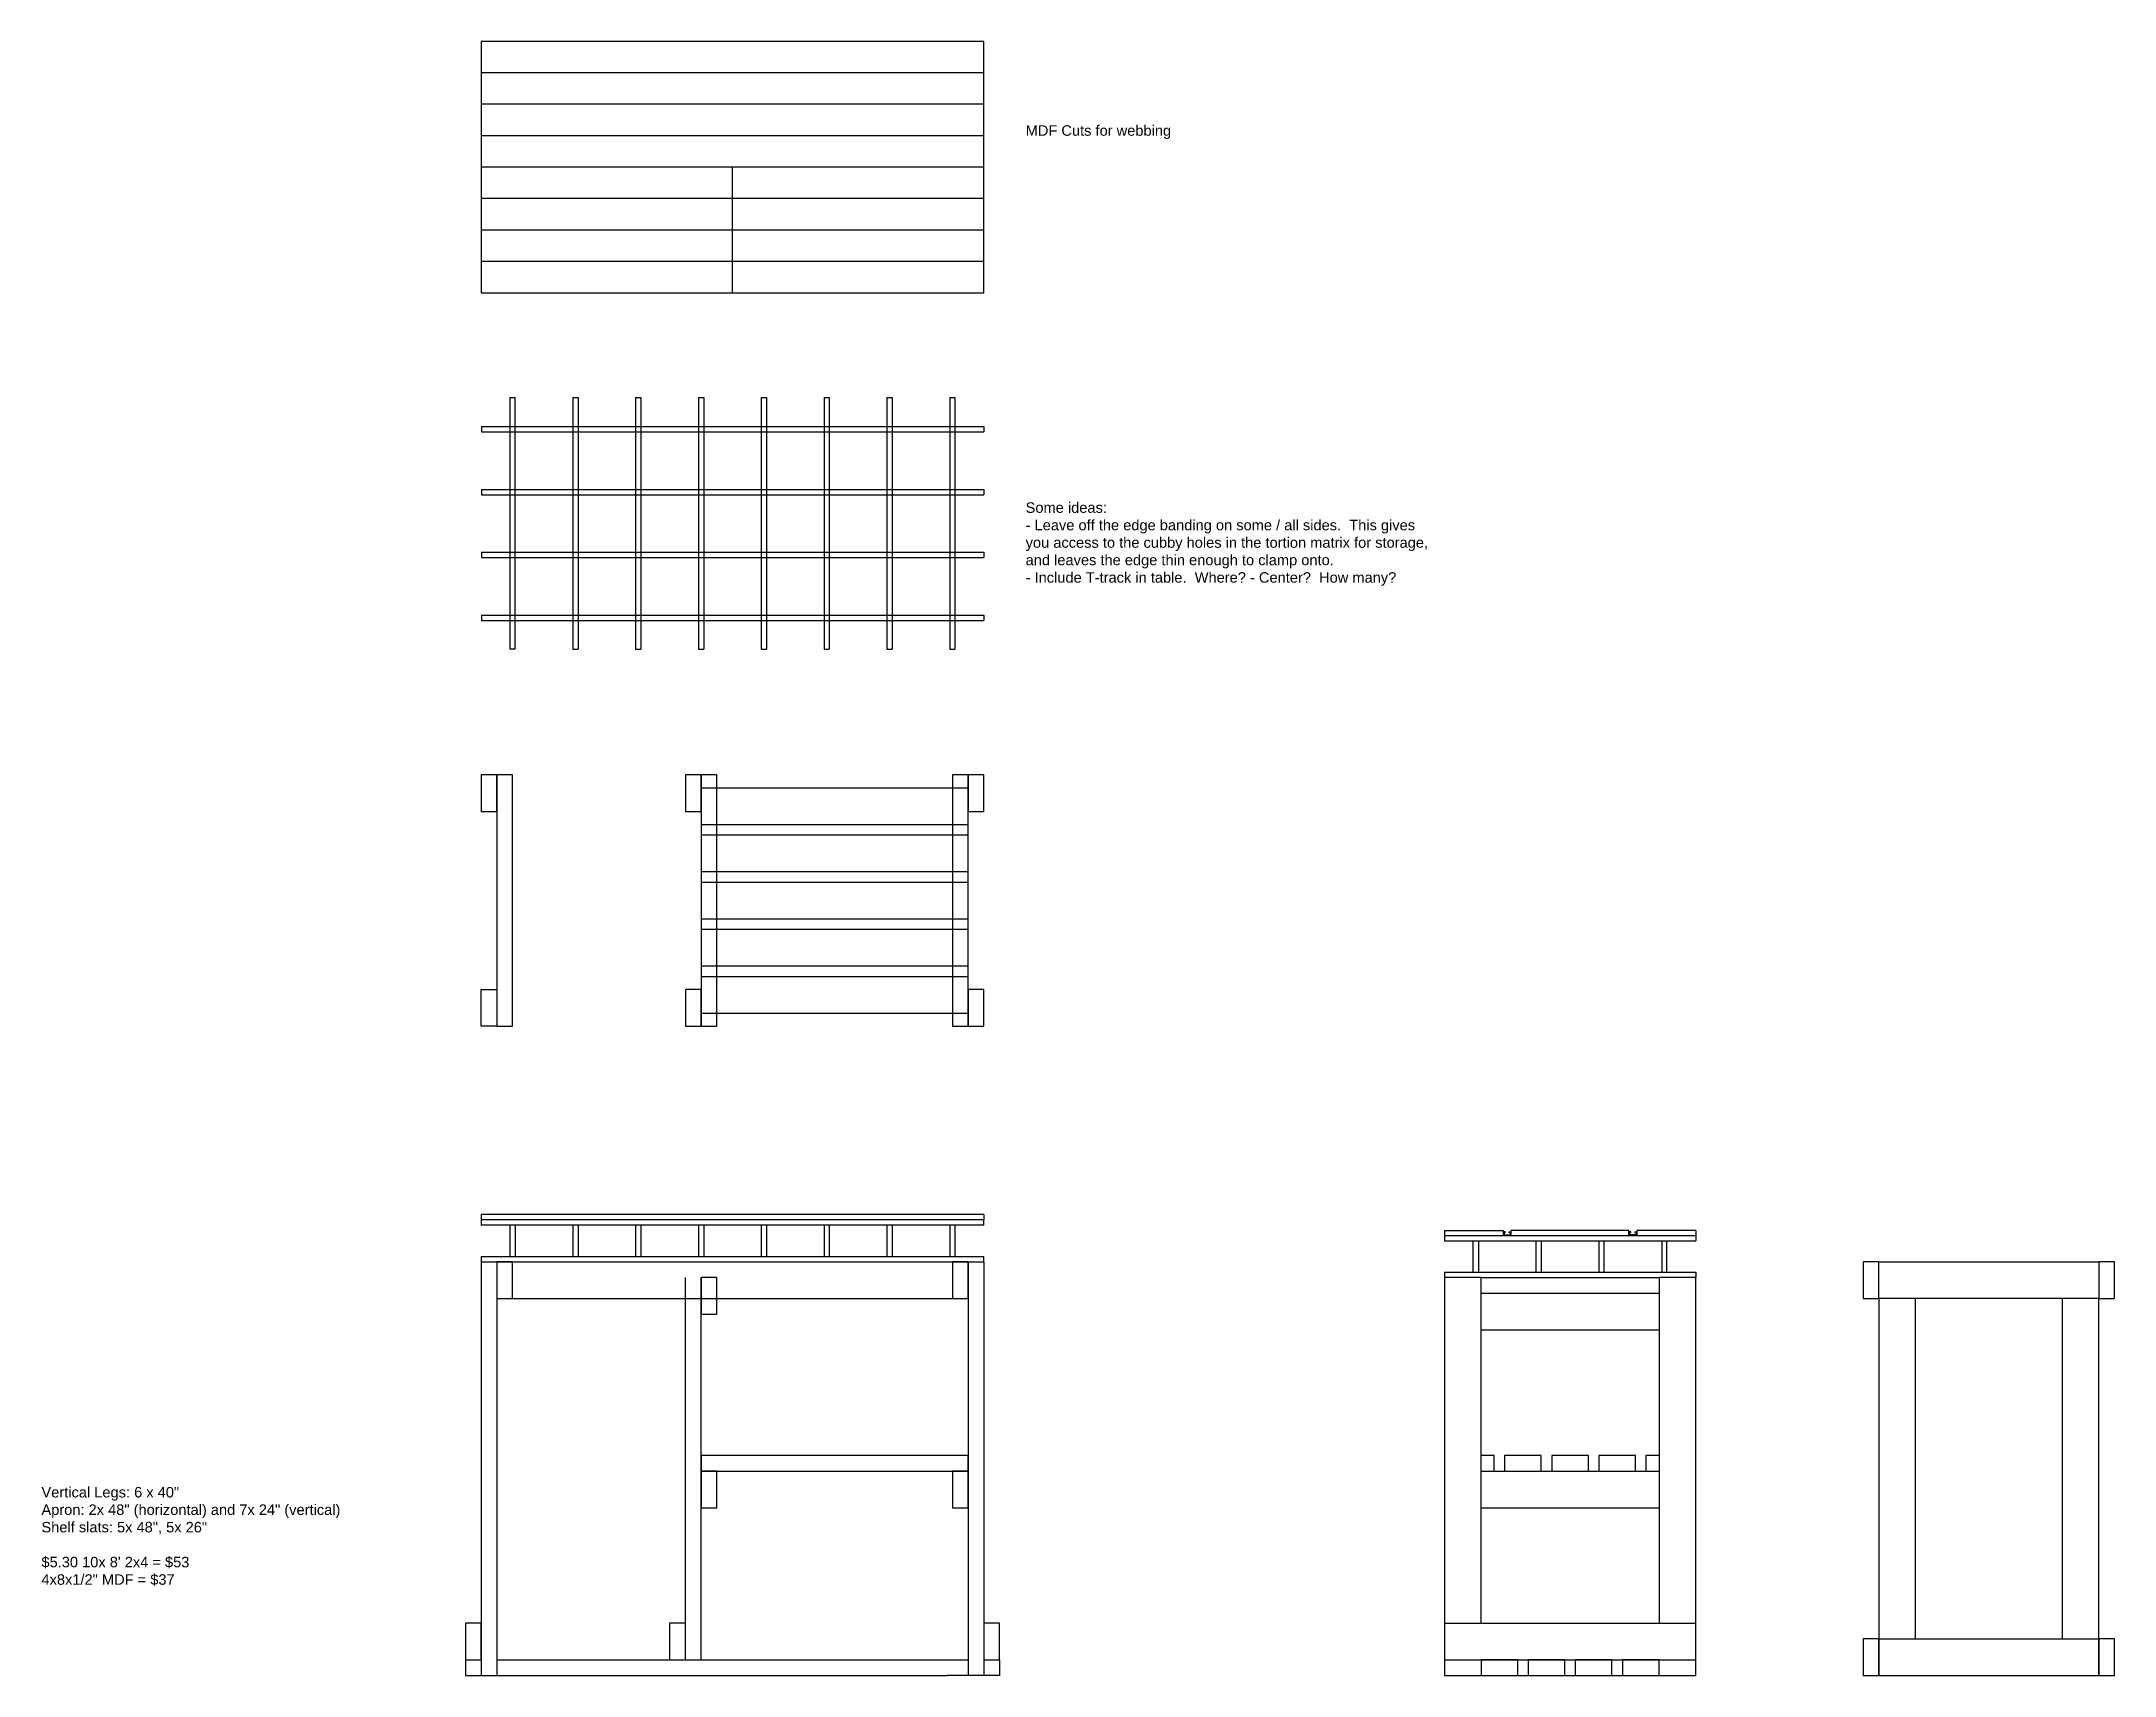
# Model space of a CAD drawing. Header units: inches. Extents: x -42 to 324, y 0 to 156.
# Drawn here: x -42 to 156, y 0 to 156 of the extents above; entities that cross this region are included whole.
import ezdxf

# ---------------------------------------------------------------- set-up
doc = ezdxf.new("R2010")
doc.units = ezdxf.units.IN
doc.layers.get('0').update_dxf_attribs({"linetype": 'CONTINUOUS', "lineweight": 25, "true_color": 0x000000})
doc.layers.add('legs', color=7, linetype='CONTINUOUS', lineweight=25, true_color=0x000000)
doc.styles.add('textstyle0', font='')
doc.styles.add('textstyle1', font='')
doc.styles.add('textstyle2', font='')
doc.styles.get('textstyle0').set_extended_font_data('Helvetica')
doc.styles.get('textstyle1').set_extended_font_data('Helvetica')
doc.styles.get('textstyle2').set_extended_font_data('Helvetica')

msp = doc.modelspace()

# ---------------------------------------------------------------- texts
at = {"char_height": 1, "attachment_point": 1}
for s, insert, style in [('MDF Cuts for webbing', (52, 148), 'textstyle1'), ('Some ideas:\\P- Leave off the edge banding on some / all sides.  This gives\\Pyou access to the cubby holes in the tortion matrix for storage,\\Pand leaves the edge thin enough to clamp onto.\\P- Include T-track in table.  Where? - Center?  How many?\\P', (52, 112), 'textstyle2'), ('Vertical Legs: 6 x 40"\\PApron: 2x 48" (horizontal) and 7x 24" (vertical)\\PShelf slats: 5x 48", 5x 26"\\P\\P$5.30 10x 8\' 2x4 = $53\\P4x8x1/2" MDF = $37\\P', (-42, 18), 'textstyle0')]:
    msp.add_mtext(s, dxfattribs=dict(at, insert=insert, style=style))

# ---------------------------------------------------------------- linework, layer by layer
for p, q in [((48, 156), (0, 156)), ((0, 156), (0, 132)), ((48, 132), (48, 156)), ((48, 153), (0, 153)), ((48, 150), (0, 150)), ((48, 147), (0, 147)), ((48, 144), (0, 144)), ((24, 132), (24, 144)), ((48, 141), (0, 141)), ((48, 138), (0, 138)), ((48, 135), (0, 135)), ((0, 132), (48, 132)), ((2.75, 122.02), (2.75, 98.02)), ((2.75, 122.02), (3.25, 122.02)), ((3.25, 98.02), (3.25, 122.02)), ((8.75, 122), (8.75, 98)), ((8.75, 122), (9.25, 122)), ((9.25, 122), (9.25, 98)), ((14.75, 122), (14.75, 98)), ((14.75, 122), (15.25, 122)), ((15.25, 122), (15.25, 98)), ((20.75, 122), (20.75, 98)), ((20.75, 122), (21.25, 122)), ((21.25, 122), (21.25, 98)), ((26.75, 122), (26.75, 98)), ((26.75, 122), (27.25, 122)), ((27.25, 122), (27.25, 98)), ((32.75, 122), (32.75, 98)), ((32.75, 122), (33.25, 122)), ((33.25, 122), (33.25, 98)), ((38.75, 122), (38.75, 98)), ((38.75, 122), (39.25, 122)), ((39.25, 122), (39.25, 98)), ((44.75, 122), (44.75, 98)), ((44.75, 122), (45.25, 122)), ((45.25, 122), (45.25, 98)), ((0.02, 119.23), (48.02, 119.23)), ((0.02, 119.23), (0.02, 118.73)), ((48.02, 119.23), (48.02, 118.73)), ((0.02, 118.73), (48.02, 118.73)), ((0.02, 113.23), (48.02, 113.23)), ((0.02, 113.23), (0.02, 112.73)), ((48.02, 113.23), (48.02, 112.73)), ((0.02, 112.73), (48.02, 112.73)), ((0.02, 107.23), (48.02, 107.23)), ((0.02, 107.23), (0.02, 106.73)), ((48.02, 107.23), (48.02, 106.73)), ((0.02, 106.73), (48.02, 106.73)), ((0.02, 101.23), (48.02, 101.23)), ((0.02, 101.23), (0.02, 100.73)), ((48.02, 101.23), (48.02, 100.73)), ((0.02, 100.73), (48.02, 100.73)), ((2.75, 98.02), (3.25, 98.02)), ((8.75, 98), (9.25, 98)), ((14.75, 98), (15.25, 98)), ((20.75, 98), (21.25, 98)), ((26.75, 98), (27.25, 98)), ((32.75, 98), (33.25, 98)), ((38.75, 98), (39.25, 98)), ((44.75, 98), (45.25, 98)), ((1.5, 86), (0, 86)), ((0, 86), (0, 82.5)), ((1.5, 82.5), (1.5, 86)), ((3, 86), (1.5, 86)), ((1.5, 86), (1.5, 62)), ((3, 62), (3, 86)), ((21, 86), (19.5, 86)), ((19.5, 86), (19.5, 82.5)), ((22.5, 86), (21, 86)), ((21, 86), (21, 62)), ((21, 82.5), (21, 86)), ((22.5, 62), (22.5, 86)), ((46.5, 86), (45, 86)), ((45, 86), (45, 62)), ((48, 86), (46.5, 86)), ((46.5, 86), (46.5, 82.5)), ((46.5, 62), (46.5, 86)), ((48, 82.5), (48, 86)), ((21, 84.75), (46.5, 84.75)), ((0, 82.5), (1.5, 82.5)), ((19.5, 82.5), (21, 82.5)), ((21, 81.25), (46.5, 81.25)), ((46.5, 82.5), (48, 82.5)), ((21, 80.25), (46.5, 80.25)), ((21, 76.75), (46.5, 76.75)), ((21, 75.75), (46.5, 75.75)), ((21, 72.25), (46.5, 72.25)), ((21, 71.25), (46.5, 71.25)), ((21, 67.75), (46.5, 67.75)), ((21, 65.5), (19.5, 65.5)), ((19.5, 65.5), (19.5, 62)), ((21, 66.75), (46.5, 66.75)), ((21, 62), (21, 65.5)), ((48, 65.5), (46.5, 65.5)), ((46.5, 65.5), (46.5, 62)), ((48, 62), (48, 65.5)), ((1.5, 62), (0, 62)), ((1.5, 62), (3, 62)), ((19.5, 62), (21, 62)), ((21, 63.25), (46.5, 63.25)), ((21, 62), (22.5, 62)), ((45, 62), (46.5, 62)), ((46.5, 62), (48, 62)), ((48, 44), (0, 44)), ((0, 44), (0, 43.5)), ((48, 44), (48, 43.5)), ((48, 43.5), (0, 43.5)), ((0, 43.5), (0, 43)), ((48, 43), (0, 43)), ((2.75, 43), (2.75, 40)), ((3.25, 43), (3.25, 40)), ((8.75, 43), (8.75, 40)), ((9.25, 43), (9.25, 40)), ((14.75, 43), (14.75, 40)), ((15.25, 43), (15.25, 40)), ((20.75, 43), (20.75, 40)), ((21.25, 43), (21.25, 40)), ((26.75, 43), (26.75, 40)), ((27.25, 43), (27.25, 40)), ((32.75, 43), (32.75, 40)), ((33.25, 43), (33.25, 40)), ((38.75, 43), (38.75, 40)), ((39.25, 43), (39.25, 40)), ((44.75, 43), (44.75, 40)), ((45.25, 43), (45.25, 40)), ((48, 43), (48, 43.5)), ((92, 42.5), (92, 41.5)), ((92, 42.5), (97.62, 42.5)), ((92, 42), (116, 42)), ((97.62, 42.5), (97.62, 42)), ((97.81, 42.37), (97.62, 42.37)), ((97.62, 42), (98.38, 42)), ((97.81, 42.31), (97.69, 42.31)), ((97.69, 42.31), (97.69, 42.06)), ((97.69, 42.06), (98.31, 42.06)), ((97.81, 42.37), (97.81, 42.31)), ((98.19, 42.31), (98.19, 42.37)), ((98.19, 42.37), (98.19, 42.37)), ((98.19, 42.37), (98.38, 42.37)), ((98.31, 42.31), (98.19, 42.31)), ((98.31, 42.06), (98.31, 42.31)), ((98.38, 42), (98.38, 42.5)), ((109.62, 42.5), (98.38, 42.5)), ((109.62, 42), (109.62, 42.5)), ((109.81, 42.37), (109.62, 42.37)), ((110.38, 42), (109.62, 42)), ((109.69, 42.06), (109.69, 42.31)), ((109.69, 42.31), (109.81, 42.31)), ((110.31, 42.06), (109.69, 42.06)), ((109.81, 42.31), (109.81, 42.37)), ((109.81, 42.37), (109.81, 42.37)), ((110.19, 42.37), (110.19, 42.31)), ((110.19, 42.37), (110.38, 42.37)), ((110.19, 42.31), (110.31, 42.31)), ((110.31, 42.31), (110.31, 42.06)), ((116, 42.5), (110.38, 42.5)), ((110.38, 42.5), (110.38, 42)), ((116, 42.5), (116, 41.5)), ((0, 40), (48, 40)), ((0, 40), (0, 39.5)), ((48, 39.5), (48, 40)), ((92, 41.5), (116, 41.5)), ((94.75, 38.5), (94.75, 41.5)), ((95.25, 41.5), (95.25, 38.5)), ((100.75, 38.5), (100.75, 41.5)), ((101.25, 41.5), (101.25, 38.5)), ((106.75, 41.5), (106.75, 38.5)), ((107.25, 38.5), (107.25, 41.5)), ((112.75, 41.5), (112.75, 38.5)), ((113.25, 38.5), (113.25, 41.5)), ((0, 39.5), (48, 39.5)), ((1.5, 39.5), (1.5, 0)), ((3, 39.5), (1.5, 39.5)), ((1.5, 39.5), (1.5, 36)), ((3, 36), (3, 39.5)), ((19.5, 1.5), (19.5, 38)), ((21, 1.5), (21, 38)), ((22.5, 38), (21, 38)), ((21, 38), (21, 34.5)), ((22.5, 34.5), (22.5, 38)), ((46.5, 39.5), (45, 39.5)), ((45, 39.5), (45, 36)), ((46.5, 39.5), (46.5, 0)), ((46.5, 36), (46.5, 39.5)), ((92, 38.5), (116, 38.5)), ((92, 38.5), (92, 38)), ((95.5, 38), (92, 38)), ((92, 38), (92, 0)), ((95.5, 5), (95.5, 38)), ((95.5, 38), (112.5, 38)), ((116, 38), (112.5, 38)), ((112.5, 38), (112.5, 5)), ((116, 38.5), (116, 38)), ((116, 0), (116, 38)), ((133.5, 39.5), (132, 39.5)), ((132, 39.5), (132, 36)), ((133.5, 36), (133.5, 39.5)), ((133.5, 39.5), (154.5, 39.5)), ((156, 39.5), (154.5, 39.5)), ((154.5, 39.5), (154.5, 36)), ((156, 36), (156, 39.5)), ((1.5, 36), (46.5, 36)), ((1.5, 36), (3, 36)), ((45, 36), (46.5, 36)), ((95.5, 36.5), (112.5, 36.5)), ((132, 36), (133.5, 36)), ((154.5, 36), (133.5, 36)), ((137, 36), (133.5, 36)), ((133.5, 36), (133.5, 0)), ((137, 3.5), (137, 36)), ((154.5, 36), (151, 36)), ((151, 36), (151, 3.5)), ((154.5, 36), (156, 36)), ((154.5, 0), (154.5, 36)), ((21, 34.5), (22.5, 34.5)), ((95.5, 33), (112.5, 33)), ((46.5, 21), (21, 21)), ((21, 21), (21, 19.5)), ((46.5, 19.5), (46.5, 21)), ((96.75, 21), (95.5, 21)), ((96.75, 19.5), (96.75, 21)), ((101.25, 21), (97.75, 21)), ((97.75, 21), (97.75, 19.5)), ((101.25, 19.5), (101.25, 21)), ((105.75, 21), (102.25, 21)), ((102.25, 21), (102.25, 19.5)), ((105.75, 19.5), (105.75, 21)), ((110.25, 21), (106.75, 21)), ((106.75, 21), (106.75, 19.5)), ((110.25, 19.5), (110.25, 21)), ((112.5, 21), (111.25, 21)), ((111.25, 21), (111.25, 19.5)), ((21, 19.5), (46.5, 19.5)), ((22.5, 19.5), (21, 19.5)), ((21, 19.5), (21, 16)), ((22.5, 16), (22.5, 19.5)), ((46.5, 19.5), (45, 19.5)), ((45, 19.5), (45, 16)), ((46.5, 16), (46.5, 19.5)), ((95.5, 19.5), (112.5, 19.5)), ((21, 16), (22.5, 16)), ((45, 16), (46.5, 16)), ((95.5, 16), (112.5, 16)), ((0, 5), (-1.5, 5)), ((-1.5, 5), (-1.5, 1.5)), ((0, 1.5), (0, 5)), ((19.5, 5), (18, 5)), ((18, 5), (18, 1.5)), ((19.5, 1.5), (19.5, 5)), ((49.5, 5), (48, 5)), ((48, 5), (48, 1.5)), ((49.5, 1.5), (49.5, 5)), ((92, 5), (116, 5)), ((133.5, 3.5), (132, 3.5)), ((132, 3.5), (132, 0)), ((133.5, 0), (133.5, 3.5)), ((133.5, 3.5), (154.5, 3.5)), ((156, 3.5), (154.5, 3.5)), ((154.5, 3.5), (154.5, 0)), ((156, 0), (156, 3.5)), ((-1.5, 1.5), (0, 1.5)), ((-1.5, 1.5), (-1.5, 0)), ((-1.5, 0), (0, 0)), ((1.5, 1.5), (46.5, 1.5)), ((3.5, 0), (44.5, 0)), ((18, 1.5), (19.5, 1.5)), ((48, 1.5), (49.5, 1.5)), ((49.5, 0), (48, 0)), ((49.5, 1.5), (49.5, 0)), ((92, 1.5), (116, 1.5)), ((92, 0), (95.5, 0)), ((99, 1.5), (95.5, 1.5)), ((95.5, 1.5), (95.5, 0)), ((95.5, 0), (112.5, 0)), ((95.5, 0), (112.5, 0)), ((99, 0), (99, 1.5)), ((103.5, 1.5), (100, 1.5)), ((100, 1.5), (100, 0)), ((103.5, 0), (103.5, 1.5)), ((108, 1.5), (104.5, 1.5)), ((104.5, 1.5), (104.5, 0)), ((108, 0), (108, 1.5)), ((112.5, 1.5), (109, 1.5)), ((109, 1.5), (109, 0)), ((112.5, 0), (112.5, 1.5)), ((112.5, 0), (116, 0)), ((132, 0), (133.5, 0)), ((133.5, 0), (154.5, 0)), ((154.5, 0), (156, 0))]:
    msp.add_line(p, q)
msp.add_arc((98, 89), 47, 269.5428, 270.4572)
at = {"layer": 'legs'}
for p, q in [((0, 62), (0, 65.5)), ((0, 65.5), (1.5, 65.5)), ((1.5, 65.5), (1.5, 62)), ((0, 39.5), (0, 0)), ((48, 39.5), (48, 0)), ((0, 0), (3.5, 0)), ((48, 0), (44.5, 0))]:
    msp.add_line(p, q, dxfattribs=at)

msp.set_redraw_order([(e.dxf.handle, doc.entitydb.next_handle()) for e in msp.query("TEXT MTEXT ATTDEF DIMENSION ARC_DIMENSION")])  # texts and dimensions are drawn at this point

doc.saveas('drawing.dxf')
